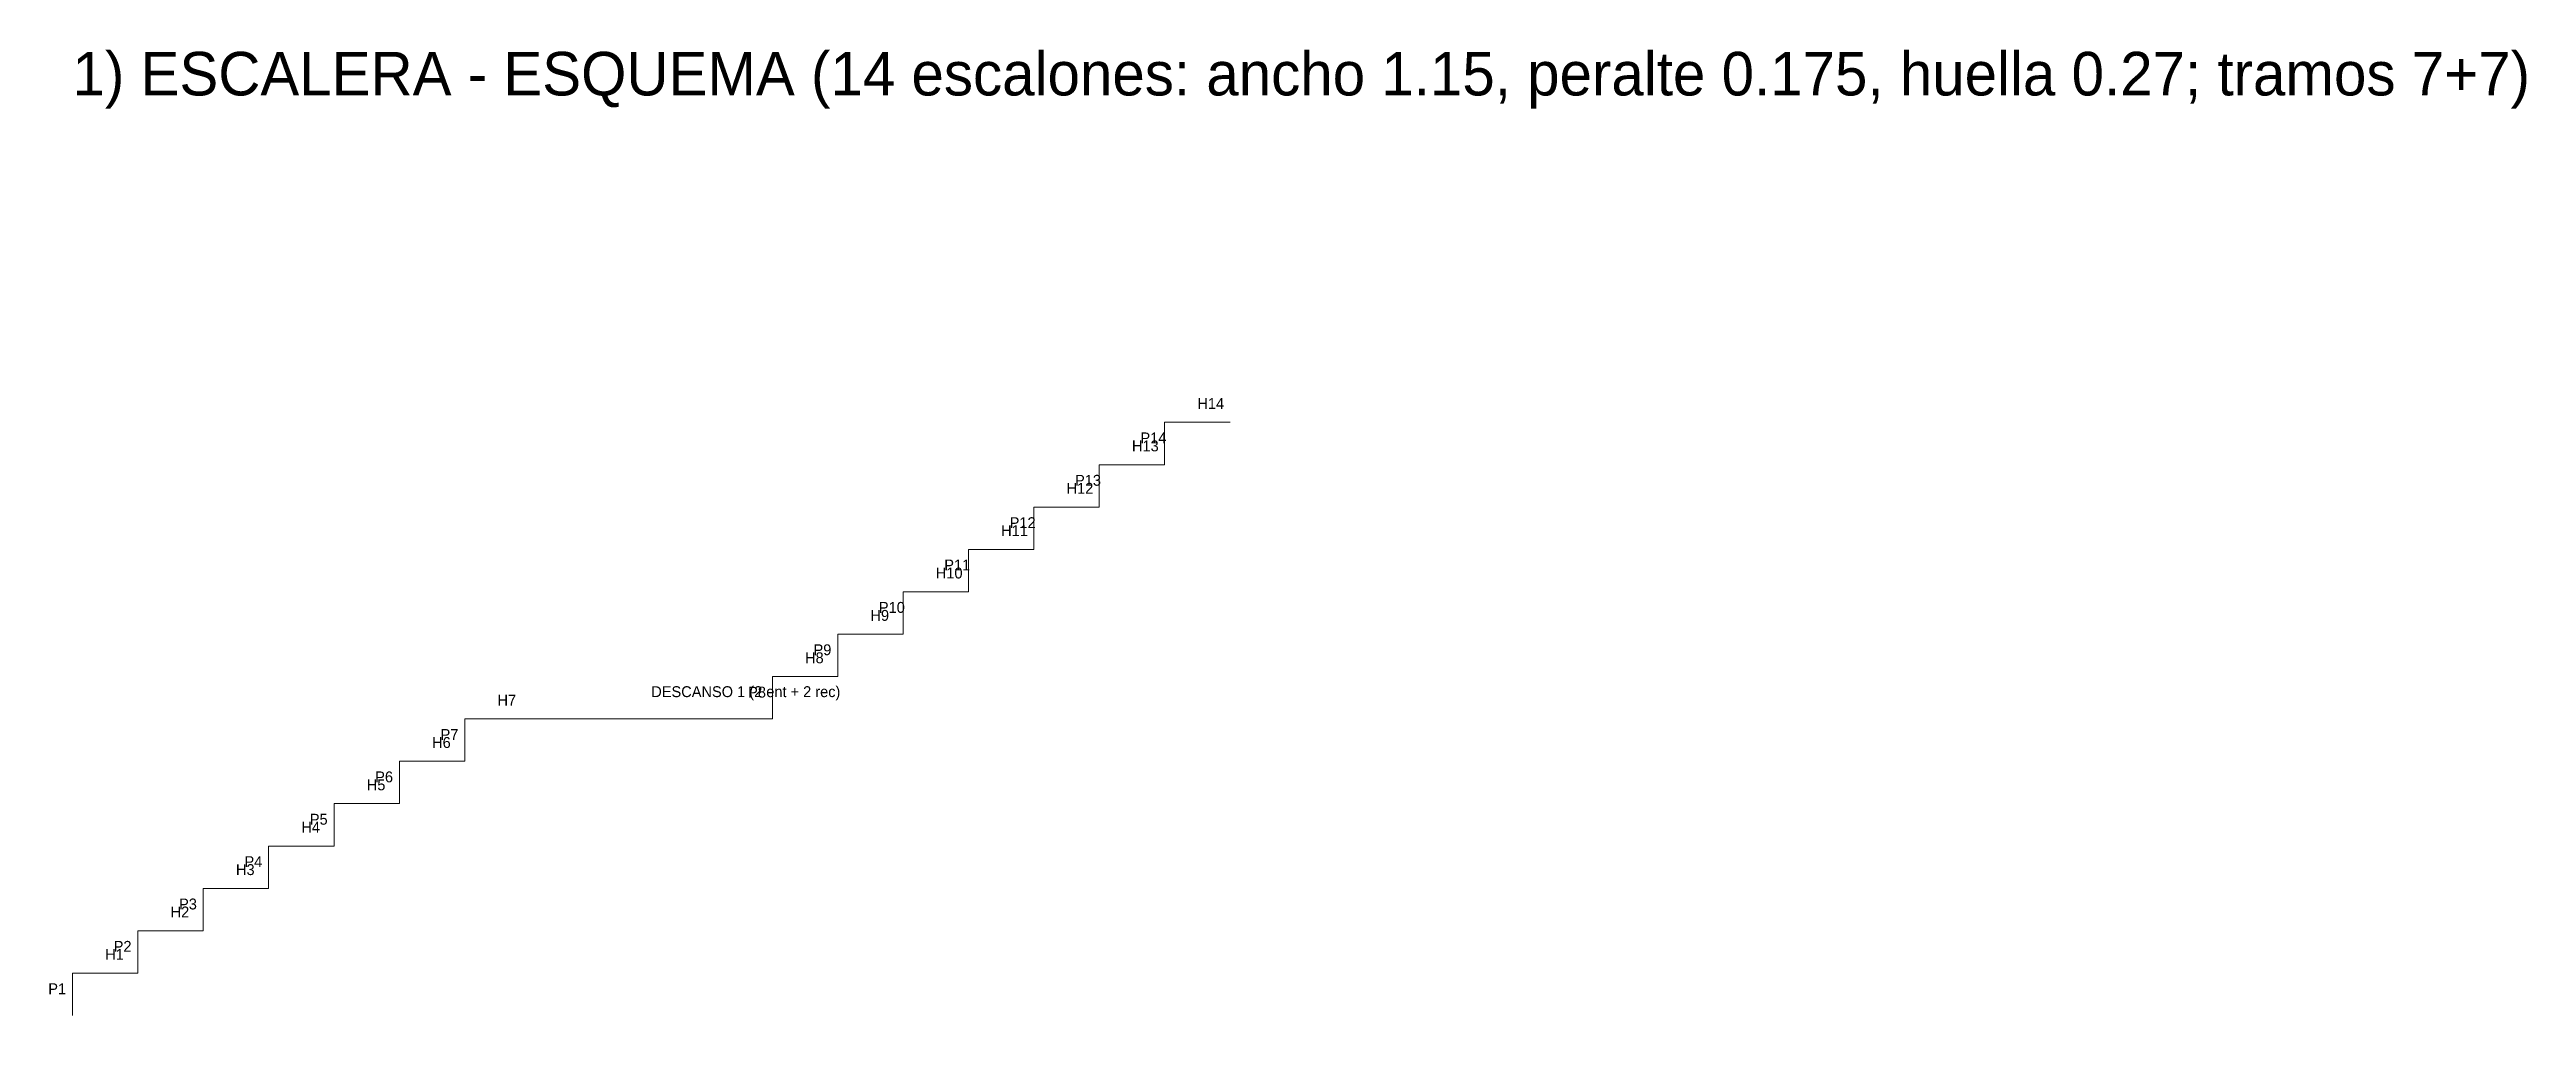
# Model space of a CAD drawing. Header units: metres. Extents: x 316.3 to 398.7, y -184.6 to -119.2.
# Drawn here: x 380 to 390.23, y -125.1 to -121.11 of the extents above; entities that cross this region are included whole.
import ezdxf

# ---------------------------------------------------------------- set-up
doc = ezdxf.new("R2010")
doc.units = ezdxf.units.M
doc.layers.add('ESCALERA-REGADERA-ZOCLO', color=6, linetype='Continuous', lineweight=0, plot=False)
doc.layers.add('ESCALERA-REGADERA-ZOCLO-TEXTO', color=7, linetype='Continuous', lineweight=0, plot=False)

msp = doc.modelspace()

# ---------------------------------------------------------------- texts
at = {"layer": 'ESCALERA-REGADERA-ZOCLO-TEXTO'}
for s, height, p in [('1) ESCALERA - ESQUEMA (14 escalones: ancho 1.15, peralte 0.175, huella 0.27; tramos 7+7)', 0.18, (380.096, -121.299)), ('H14', 0.045, (384.741, -122.594)), ('H13', 0.045, (384.471, -122.769)), ('P14', 0.045, (384.506, -122.736)), ('H12', 0.045, (384.201, -122.944)), ('P13', 0.045, (384.236, -122.911)), ('P12', 0.045, (383.966, -123.086)), ('H11', 0.045, (383.931, -123.119)), ('H10', 0.045, (383.661, -123.294)), ('P11', 0.045, (383.696, -123.261)), ('H9', 0.045, (383.391, -123.469)), ('P10', 0.045, (383.426, -123.436)), ('H8', 0.045, (383.121, -123.644)), ('P9', 0.045, (383.156, -123.611)), ('DESCANSO 1 (2 ent + 2 rec)', 0.045, (382.486, -123.784)), ('P8', 0.045, (382.886, -123.786)), ('H7', 0.045, (381.851, -123.819)), ('H6', 0.045, (381.581, -123.994)), ('P7', 0.045, (381.616, -123.961)), ('H5', 0.045, (381.311, -124.169)), ('P6', 0.045, (381.346, -124.136)), ('P5', 0.045, (381.076, -124.311)), ('H4', 0.045, (381.041, -124.344)), ('H3', 0.045, (380.771, -124.519)), ('P4', 0.045, (380.806, -124.486)), ('H2', 0.045, (380.501, -124.694)), ('P3', 0.045, (380.536, -124.661)), ('H1', 0.045, (380.231, -124.869)), ('P2', 0.045, (380.266, -124.836)), ('P1', 0.045, (379.996, -125.011))]:
    msp.add_text(s, height=height, dxfattribs=at).set_placement(p)

# ---------------------------------------------------------------- linework, layer by layer
at = {"layer": 'ESCALERA-REGADERA-ZOCLO'}
for p, q in [((384.606, -122.824), (384.606, -122.649)), ((384.606, -122.649), (384.876, -122.649)), ((384.336, -122.999), (384.336, -122.824)), ((384.336, -122.824), (384.606, -122.824)), ((384.066, -123.174), (384.066, -122.999)), ((384.066, -122.999), (384.336, -122.999)), ((383.796, -123.349), (383.796, -123.174)), ((383.796, -123.174), (384.066, -123.174)), ((383.526, -123.524), (383.526, -123.349)), ((383.526, -123.349), (383.796, -123.349)), ((383.256, -123.699), (383.256, -123.524)), ((383.256, -123.524), (383.526, -123.524)), ((382.986, -123.874), (382.986, -123.699)), ((382.986, -123.699), (383.256, -123.699)), ((381.716, -124.049), (381.716, -123.874)), ((381.716, -123.874), (381.986, -123.874)), ((381.986, -123.874), (382.986, -123.874)), ((381.446, -124.224), (381.446, -124.049)), ((381.446, -124.049), (381.716, -124.049)), ((381.176, -124.399), (381.176, -124.224)), ((381.176, -124.224), (381.446, -124.224)), ((380.906, -124.574), (380.906, -124.399)), ((380.906, -124.399), (381.176, -124.399)), ((380.636, -124.749), (380.636, -124.574)), ((380.636, -124.574), (380.906, -124.574)), ((380.366, -124.924), (380.366, -124.749)), ((380.366, -124.749), (380.636, -124.749)), ((380.096, -125.099), (380.096, -124.924)), ((380.096, -124.924), (380.366, -124.924))]:
    msp.add_line(p, q, dxfattribs=at)

msp.set_redraw_order([(e.dxf.handle, doc.entitydb.next_handle()) for e in msp.query("TEXT MTEXT ATTDEF DIMENSION ARC_DIMENSION")])  # texts and dimensions are drawn at this point

doc.saveas('drawing.dxf')
